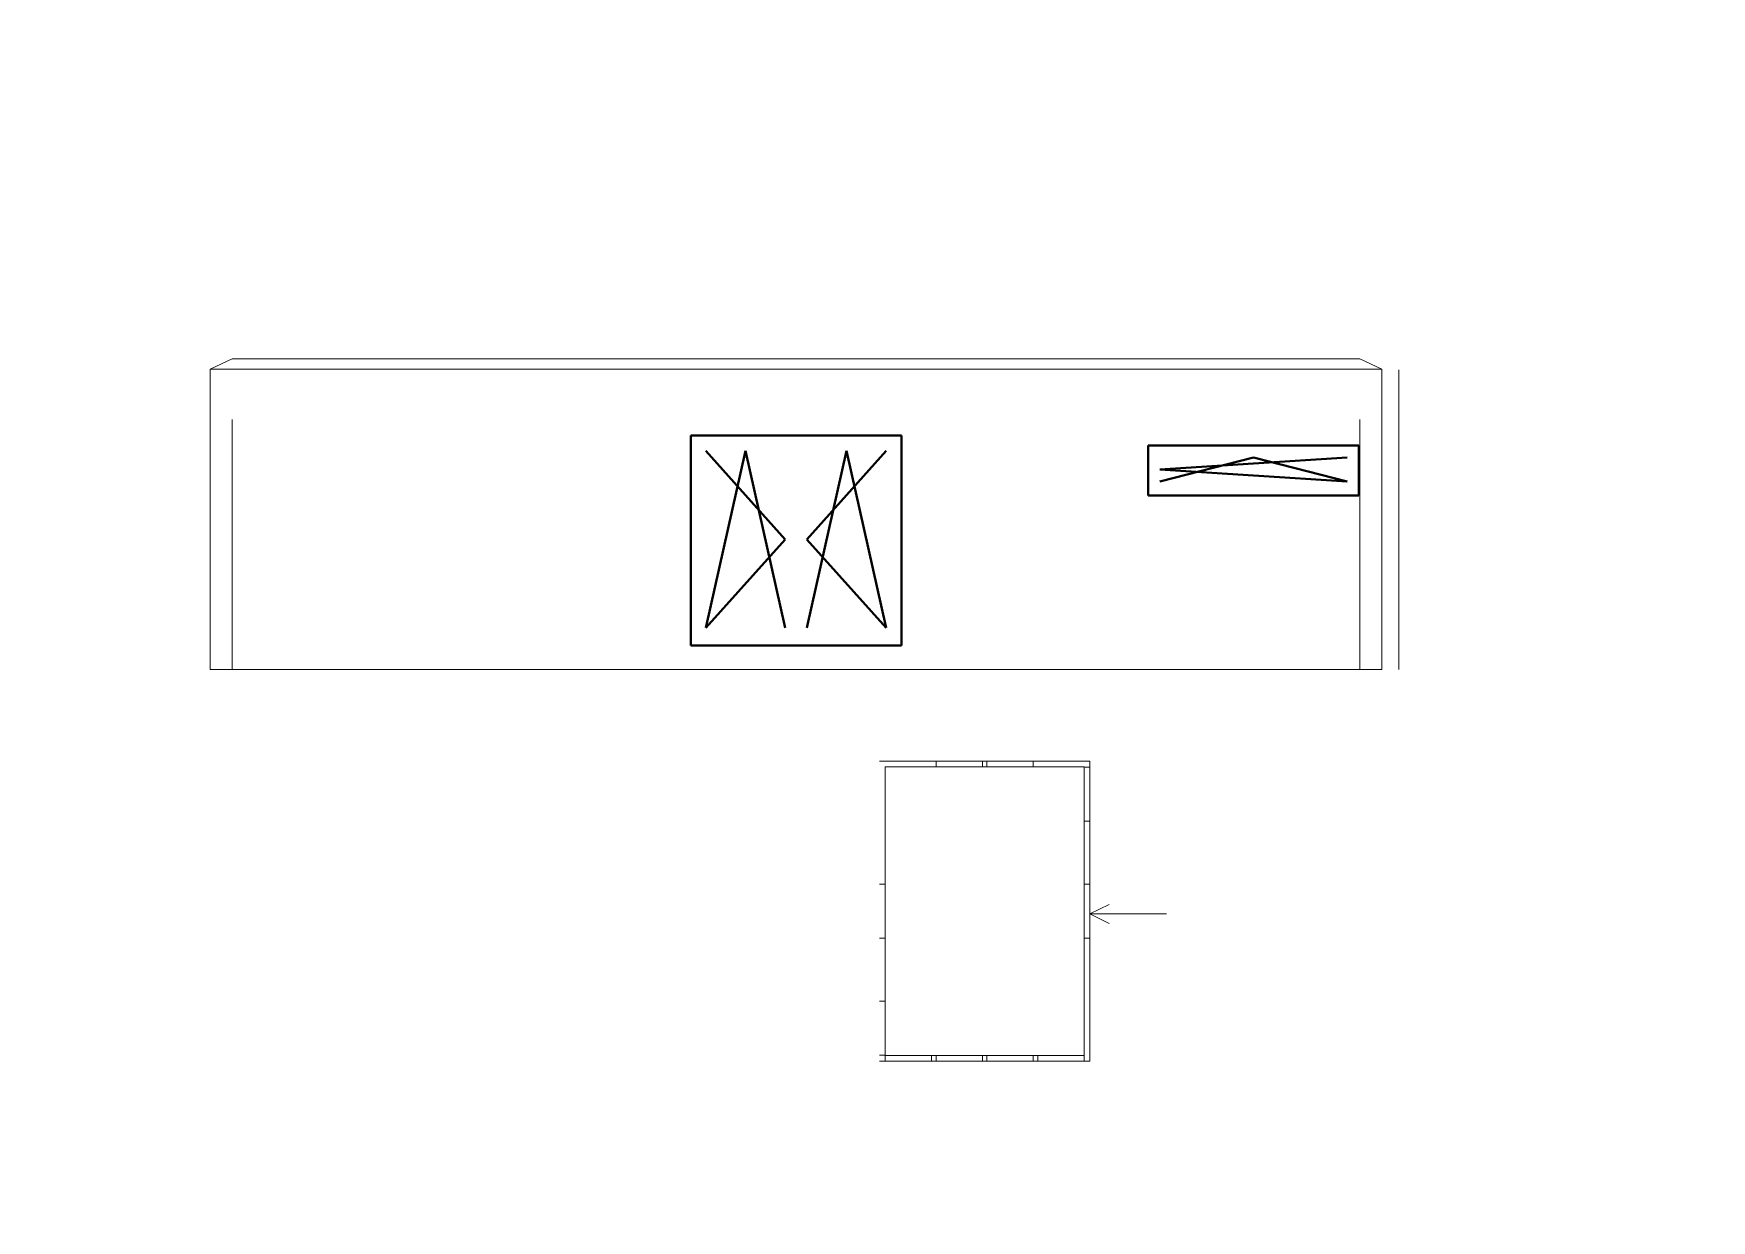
# Model space of a CAD drawing. Header units: millimetres. Extents: x 0 to 4200, y 0 to 297.
# Drawn here: x 1680 to 2100, y 0 to 297 of the extents above; entities that cross this region are included whole.
import ezdxf

# ---------------------------------------------------------------- set-up
doc = ezdxf.new("R2010")
doc.units = ezdxf.units.MM
for name, pattern in [('K5LT32768', [0]), ('K5LT32770', [250, 62.5, -62.5, 62.5, -62.5]), ('K5LT32771', [0]), ('K5LT32772', [0]), ('K5LT32773', [0]), ('K5LT32774', [250, 62.5, -62.5, 62.5, -62.5]), ('K5LT_BASIC', [0])]:
    doc.linetypes.add(name, pattern=pattern)
doc.layers.add('Системный слой', color=7, linetype='Continuous')

msp = doc.modelspace()

# ---------------------------------------------------------------- linework, layer by layer
at = {"layer": 'Системный слой', "color": 5, "linetype": 'K5LT32771', "lineweight": 18}
for p, q in [((1729.73744, 215.56775), (1724.23744, 213.00306)), ((2011.98744, 215.56775), (1729.73744, 215.56775)), ((2017.48744, 213.00306), (2011.98744, 215.56775)), ((1724.23744, 213.00306), (2017.48744, 213.00306)), ((1724.23744, 213.00306), (1724.23744, 137.89456)), ((2017.48744, 137.89456), (2017.48744, 213.00306)), ((1844.48744, 143.89456), (1844.48744, 196.39456)), ((1844.48744, 196.39456), (1897.23744, 196.39456)), ((1897.23744, 196.39456), (1844.48744, 196.39456)), ((1844.48744, 196.39456), (1844.48744, 143.89456)), ((1897.23744, 196.39456), (1897.23744, 143.89456)), ((1897.23744, 143.89456), (1897.23744, 196.39456)), ((1958.98744, 193.89456), (2011.73744, 193.89456)), ((1958.98744, 181.39456), (1958.98744, 193.89456)), ((2011.73744, 193.89456), (1958.98744, 193.89456)), ((1958.98744, 193.89456), (1958.98744, 181.39456)), ((2011.73744, 193.89456), (2011.73744, 181.39456)), ((2011.73744, 181.39456), (2011.73744, 193.89456)), ((2011.73744, 181.39456), (1958.98744, 181.39456)), ((1958.98744, 181.39456), (2011.73744, 181.39456)), ((1897.23744, 143.89456), (1844.48744, 143.89456)), ((1844.48744, 143.89456), (1897.23744, 143.89456)), ((1724.23744, 137.89456), (2017.48744, 137.89456))]:
    msp.add_line(p, q, dxfattribs=at)
at = {"layer": 'Системный слой', "color": 5, "linetype": 'K5LT32770', "lineweight": 18}
for p, q in [((1729.73744, 137.89456), (1729.73744, 215.56775)), ((2011.98744, 137.89456), (2011.98744, 215.56775))]:
    msp.add_line(p, q, dxfattribs=at)
at = {"layer": 'Системный слой', "color": 7, "linetype": 'K5LT32768', "lineweight": 18}
for p, q in [((2021.73929, 212.89456), (2021.73929, 182.14009)), ((2021.73929, 168.64904), (2021.73929, 182.14009)), ((2021.73929, 168.64904), (2021.73929, 152.8562)), ((2021.73929, 139.36515), (2021.73929, 152.8562)), ((2021.73929, 139.36515), (2021.73929, 137.89456)), ((1905.93366, 114.89456), (1891.73929, 114.89456)), ((1893.14594, 84.14009), (1893.14594, 113.48791)), ((1893.14594, 113.48791), (1905.93366, 113.48791)), ((1905.93366, 114.89456), (1917.50655, 114.89456)), ((1905.93366, 114.89456), (1905.93366, 113.48791)), ((1905.93366, 113.48791), (1917.50655, 113.48791)), ((1918.65744, 114.89456), (1917.50655, 114.89456)), ((1917.50655, 113.48791), (1917.50655, 114.89456)), ((1917.50655, 113.48791), (1918.65744, 113.48791)), ((1918.65744, 114.89456), (1930.23033, 114.89456)), ((1918.65744, 114.89456), (1918.65744, 113.48791)), ((1918.65744, 113.48791), (1930.23033, 113.48791)), ((1944.42471, 114.89456), (1930.23033, 114.89456)), ((1930.23033, 113.48791), (1930.23033, 114.89456)), ((1930.23033, 113.48791), (1943.01806, 113.48791)), ((1893.14594, 84.14009), (1891.73929, 84.14009)), ((1893.14594, 70.64904), (1893.14594, 84.14009)), ((1891.73929, 70.64904), (1893.14594, 70.64904)), ((1893.14594, 54.8562), (1893.14594, 70.64904)), ((1893.14594, 54.8562), (1891.73929, 54.8562)), ((1893.14594, 41.36515), (1893.14594, 54.8562)), ((1891.73929, 41.36515), (1893.14594, 41.36515)), ((1891.73929, 39.89456), (1893.20987, 39.89456)), ((1893.14594, 41.30121), (1893.14594, 41.36515)), ((1893.20987, 41.30121), (1893.14594, 41.30121)), ((1904.78276, 41.30121), (1893.20987, 41.30121)), ((1893.20987, 41.30121), (1893.20987, 39.89456)), ((1904.78276, 41.30121), (1893.20987, 41.30121)), ((1893.20987, 41.30121), (1893.20987, 39.89456)), ((1904.78276, 39.89456), (1893.20987, 39.89456)), ((1904.78276, 39.89456), (1893.20987, 39.89456)), ((1905.93366, 41.30121), (1904.78276, 41.30121)), ((1904.78276, 39.89456), (1904.78276, 41.30121)), ((1904.78276, 39.89456), (1904.78276, 41.30121)), ((1904.78276, 39.89456), (1905.93366, 39.89456)), ((1917.50655, 41.30121), (1905.93366, 41.30121)), ((1905.93366, 41.30121), (1905.93366, 39.89456)), ((1917.50655, 41.30121), (1905.93366, 41.30121)), ((1905.93366, 41.30121), (1905.93366, 39.89456)), ((1917.50655, 39.89456), (1905.93366, 39.89456)), ((1917.50655, 39.89456), (1905.93366, 39.89456)), ((1918.65744, 41.30121), (1917.50655, 41.30121)), ((1917.50655, 39.89456), (1917.50655, 41.30121)), ((1917.50655, 39.89456), (1917.50655, 41.30121)), ((1917.50655, 39.89456), (1918.65744, 39.89456)), ((1930.23033, 41.30121), (1918.65744, 41.30121)), ((1918.65744, 41.30121), (1918.65744, 39.89456)), ((1930.23033, 41.30121), (1918.65744, 41.30121)), ((1918.65744, 41.30121), (1918.65744, 39.89456)), ((1930.23033, 39.89456), (1918.65744, 39.89456)), ((1930.23033, 39.89456), (1918.65744, 39.89456)), ((1931.38123, 41.30121), (1930.23033, 41.30121)), ((1930.23033, 39.89456), (1930.23033, 41.30121)), ((1930.23033, 39.89456), (1930.23033, 41.30121)), ((1930.23033, 39.89456), (1931.38123, 39.89456)), ((1942.95412, 41.30121), (1931.38123, 41.30121)), ((1931.38123, 41.30121), (1931.38123, 39.89456)), ((1942.95412, 41.30121), (1931.38123, 41.30121)), ((1931.38123, 41.30121), (1931.38123, 39.89456)), ((1942.95412, 39.89456), (1931.38123, 39.89456)), ((1942.95412, 39.89456), (1931.38123, 39.89456)), ((1943.01806, 41.30121), (1942.95412, 41.30121)), ((1942.95412, 39.89456), (1942.95412, 41.30121)), ((1942.95412, 39.89456), (1942.95412, 41.30121)), ((1942.95412, 39.89456), (1944.42471, 39.89456))]:
    msp.add_line(p, q, dxfattribs=at)
at = {"layer": 'Системный слой', "color": 5, "linetype": 'K5LT_BASIC', "lineweight": 40}
for p, q in [((1897.23744, 196.39456), (1844.48744, 196.39456)), ((1844.48744, 196.39456), (1844.48744, 143.89456)), ((1897.23744, 143.89456), (1897.23744, 196.39456)), ((2011.73744, 193.89456), (1958.98744, 193.89456)), ((1958.98744, 193.89456), (1958.98744, 181.39456)), ((2011.73744, 181.39456), (2011.73744, 193.89456)), ((1868.13744, 170.43206), (1848.28744, 192.59456)), ((1858.21244, 192.59456), (1848.28744, 148.26956)), ((1868.13744, 148.26956), (1858.21244, 192.59456)), ((1873.58744, 170.43206), (1893.43744, 192.59456)), ((1883.51244, 192.59456), (1873.58744, 148.26956)), ((1893.43744, 148.26956), (1883.51244, 192.59456)), ((1961.93744, 187.93206), (2008.78744, 190.94456)), ((1985.36244, 190.94456), (1961.93744, 184.91956)), ((2008.78744, 184.91956), (1985.36244, 190.94456)), ((2008.78744, 184.91956), (1961.93744, 187.93206)), ((1958.98744, 181.39456), (2011.73744, 181.39456)), ((1848.28744, 148.26956), (1868.13744, 170.43206)), ((1893.43744, 148.26956), (1873.58744, 170.43206)), ((1844.48744, 143.89456), (1897.23744, 143.89456))]:
    msp.add_line(p, q, dxfattribs=at)
at = {"layer": 'Системный слой', "color": 3, "linetype": 'K5LT32773', "lineweight": 18}
for p, q in [((1943.01806, 113.48791), (1943.01806, 113.42397)), ((1943.01806, 113.42397), (1943.01806, 99.93292)), ((1944.42471, 113.42397), (1943.01806, 113.42397)), ((1944.42471, 113.42397), (1944.42471, 114.89456)), ((1944.42471, 113.42397), (1944.42471, 99.93292)), ((1943.01806, 99.93292), (1943.01806, 84.14009)), ((1943.01806, 99.93292), (1944.42471, 99.93292)), ((1944.42471, 84.14009), (1944.42471, 99.93292)), ((1944.42471, 84.14009), (1943.01806, 84.14009)), ((1943.01806, 70.64904), (1943.01806, 41.30121)), ((1943.01806, 70.64904), (1944.42471, 70.64904)), ((1944.42471, 39.89456), (1944.42471, 70.64904))]:
    msp.add_line(p, q, dxfattribs=at)
at = {"layer": 'Системный слой', "color": 3, "linetype": 'K5LT32774', "lineweight": 18}
for p, q in [((1943.01806, 84.14009), (1943.01806, 70.64904)), ((1944.42471, 84.14009), (1944.42471, 70.64904))]:
    msp.add_line(p, q, dxfattribs=at)
at = {"layer": 'Системный слой', "color": 1, "linetype": 'K5LT32772', "lineweight": 18}
for q in [(1949.2201, 79.08893), (1963.60629, 76.69124), (1949.2201, 74.29354)]:
    msp.add_line((1944.42471, 76.69124), q, dxfattribs=at)

doc.saveas('drawing.dxf')
